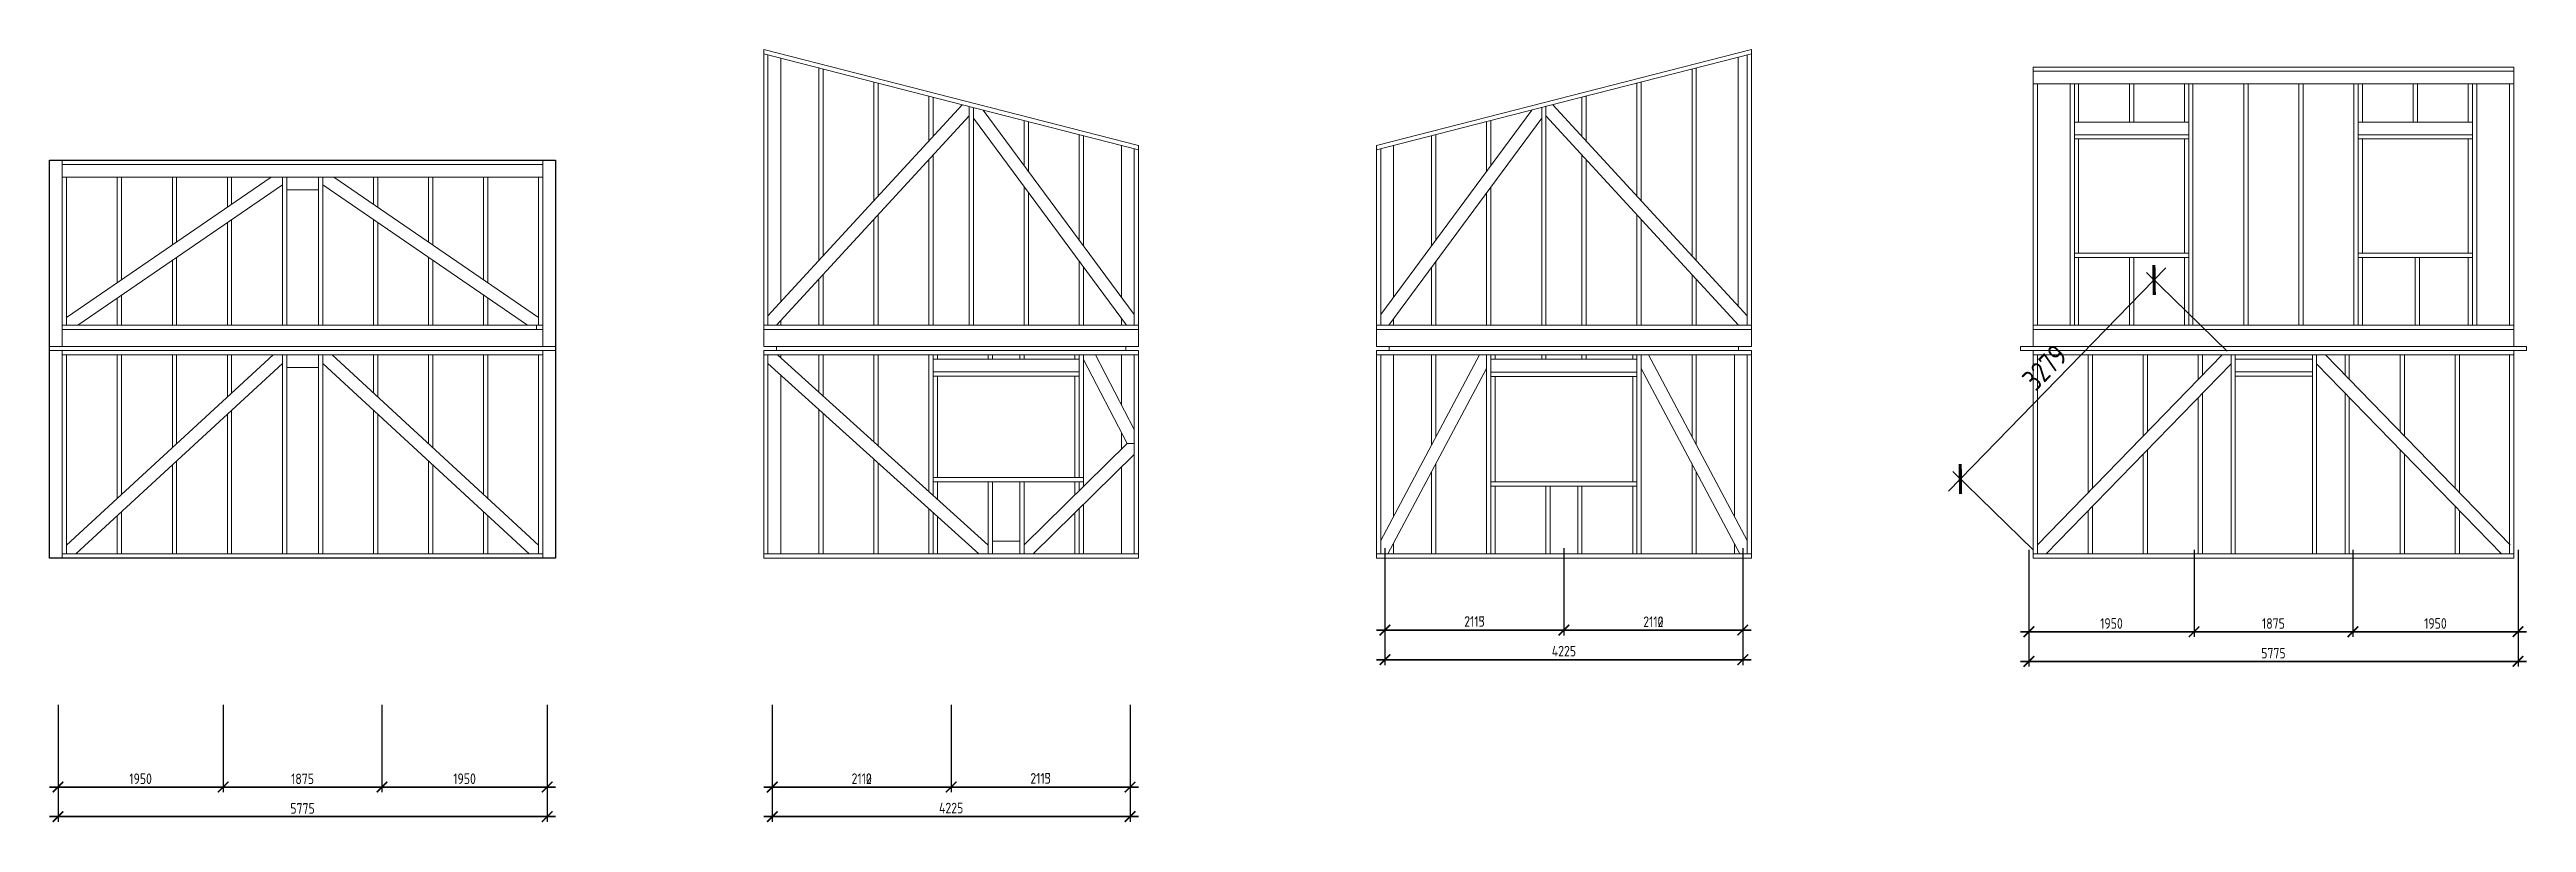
# Model space of a CAD drawing. Header units: millimetres. Extents: x 743280 to 1140305, y -337608 to -106611.
# Drawn here: x 1021955 to 1051200, y -238246 to -229117 of the extents above; entities that cross this region are included whole.
import ezdxf

# ---------------------------------------------------------------- set-up
doc = ezdxf.new("R2010")
doc.units = ezdxf.units.MM
doc.header["$PDMODE"] = 35
doc.layers.get('Defpoints').update_dxf_attribs({"color": 9})
for name, color, linetype, lineweight in [('ОСНОВНЫЕ', 7, 'Continuous', 30), ('РАЗМЕРЫ', 42, 'Continuous', 13), ('ТОНКИЕ', 250, 'Continuous', 13)]:
    doc.layers.add(name, color=color, linetype=linetype, lineweight=lineweight)
doc.styles.add('GOST 2.304', font='CS_Gost2304.shx')
doc.dimstyles.new('СПДС', dxfattribs={"dimtxt": 2.5, "dimasz": 2.5, "dimexe": 1.25, "dimexo": 0.625, "dimtad": 1, "dimdec": 0, "dimtxsty": 'GOST 2.304', "dimblk": 'ARCHTICK', "dimblk1": 'ARCHTICK', "dimblk2": 'ARCHTICK', "dimcen": 2.5, "dimdle": 2, "dimadec": 0, "dimazin": 2, "dimtfac": 0.75, "dimtdec": 4, "dimtmove": 1, "dimatfit": 3, "dimfxl": 1, "dimtolj": 1, "dimarcsym": 1})

msp = doc.modelspace()

# ---------------------------------------------------------------- blocks, each defined once
blk = doc.blocks.new('_ArchTick')
at = {"color": 0, "linetype": 'ByBlock', "const_width": 0.15}
blk.add_lwpolyline([(-0.5, -0.5), (0.5, 0.5)], dxfattribs=at)
blk = doc.blocks.new('*D206')
at = {"layer": 'Defpoints', "color": 0, "ltscale": 100, "transparency": 16777216}
for p in [(1046803, -231839), (1047711, -232723), (1045425, -235073)]:
    blk.add_point(p, dxfattribs=at)
at = {"layer": 'ТОНКИЕ', "color": 0, "lineweight": -2, "ltscale": 100, "transparency": 16777216}
for p, q in [((1044376, -234332), (1046942, -231696)), ((1047667, -232680), (1046713, -231752)), ((1045380, -235030), (1044426, -234102))]:
    blk.add_line(p, q, dxfattribs=at)
at = {"layer": 'ТОНКИЕ', "color": 0, "lineweight": -2, "ltscale": 100, "transparency": 16777216, "xscale": 250, "yscale": 250, "zscale": 250}
for p, rotation in [((1046803, -231839), 45.780462099354), ((1044516, -234189), 225.780462099354)]:
    blk.add_blockref('_ArchTick', p, dxfattribs=dict(at, rotation=rotation))
at = {"layer": 'ТОНКИЕ', "color": 0, "ltscale": 100, "transparency": 16777216, "insert": (1045513, -232871), "char_height": 250, "attachment_point": 5, "rotation": 45.7805, "style": 'GOST 2.304'}
blk.add_mtext('\\A1;3279', dxfattribs=at)
blk = doc.blocks.new('*D207')
at = {"layer": 'Defpoints', "color": 0, "transparency": 16777216}
for p in [(1022055, -236827), (1027830, -236827), (1027830, -238177)]:
    blk.add_point(p, dxfattribs=at)
at = {"layer": 'РАЗМЕРЫ', "color": 0, "lineweight": -2, "transparency": 16777216}
for p, q in [((1022055, -236858), (1022055, -238239)), ((1027830, -236858), (1027830, -238239)), ((1021955, -238177), (1027930, -238177))]:
    blk.add_line(p, q, dxfattribs=at)
at = {"layer": 'РАЗМЕРЫ', "color": 0, "lineweight": -2, "transparency": 16777216, "xscale": 125, "yscale": 125, "zscale": 125, "rotation": 180}
blk.add_blockref('_ArchTick', (1022055, -238177), dxfattribs=at)
at = {"layer": 'РАЗМЕРЫ', "color": 0, "lineweight": -2, "transparency": 16777216, "xscale": 125, "yscale": 125, "zscale": 125}
blk.add_blockref('_ArchTick', (1027830, -238177), dxfattribs=at)
at = {"layer": 'РАЗМЕРЫ', "color": 0, "transparency": 16777216, "insert": (1024942, -238080), "char_height": 125, "attachment_point": 5, "style": 'GOST 2.304'}
blk.add_mtext('\\A1;5775', dxfattribs=at)
blk = doc.blocks.new('*D208')
at = {"layer": 'Defpoints', "color": 0, "transparency": 16777216}
for p in [(1025880, -236827), (1027830, -236827), (1027830, -237827)]:
    blk.add_point(p, dxfattribs=at)
at = {"layer": 'РАЗМЕРЫ', "color": 0, "lineweight": -2, "transparency": 16777216}
for p, q in [((1025880, -236858), (1025880, -237889)), ((1027830, -236858), (1027830, -237889)), ((1025780, -237827), (1027930, -237827))]:
    blk.add_line(p, q, dxfattribs=at)
at = {"layer": 'РАЗМЕРЫ', "color": 0, "lineweight": -2, "transparency": 16777216, "xscale": 125, "yscale": 125, "zscale": 125, "rotation": 180}
blk.add_blockref('_ArchTick', (1025880, -237827), dxfattribs=at)
at = {"layer": 'РАЗМЕРЫ', "color": 0, "lineweight": -2, "transparency": 16777216, "xscale": 125, "yscale": 125, "zscale": 125}
blk.add_blockref('_ArchTick', (1027830, -237827), dxfattribs=at)
at = {"layer": 'РАЗМЕРЫ', "color": 0, "transparency": 16777216, "insert": (1026855, -237729), "char_height": 125, "attachment_point": 5, "style": 'GOST 2.304'}
blk.add_mtext('\\A1;1950', dxfattribs=at)
blk = doc.blocks.new('*D209')
at = {"layer": 'Defpoints', "color": 0, "transparency": 16777216}
for p in [(1024005, -236827), (1025880, -236827), (1025880, -237827)]:
    blk.add_point(p, dxfattribs=at)
at = {"layer": 'РАЗМЕРЫ', "color": 0, "lineweight": -2, "transparency": 16777216}
for p, q in [((1024005, -236858), (1024005, -237889)), ((1025880, -236858), (1025880, -237889)), ((1023905, -237827), (1025980, -237827))]:
    blk.add_line(p, q, dxfattribs=at)
at = {"layer": 'РАЗМЕРЫ', "color": 0, "lineweight": -2, "transparency": 16777216, "xscale": 125, "yscale": 125, "zscale": 125, "rotation": 180}
blk.add_blockref('_ArchTick', (1024005, -237827), dxfattribs=at)
at = {"layer": 'РАЗМЕРЫ', "color": 0, "lineweight": -2, "transparency": 16777216, "xscale": 125, "yscale": 125, "zscale": 125}
blk.add_blockref('_ArchTick', (1025880, -237827), dxfattribs=at)
at = {"layer": 'РАЗМЕРЫ', "color": 0, "transparency": 16777216, "insert": (1024942, -237730), "char_height": 125, "attachment_point": 5, "style": 'GOST 2.304'}
blk.add_mtext('\\A1;1875', dxfattribs=at)
blk = doc.blocks.new('*D210')
at = {"layer": 'Defpoints', "color": 0, "transparency": 16777216}
for p in [(1022055, -236827), (1024005, -236827), (1024005, -237827)]:
    blk.add_point(p, dxfattribs=at)
at = {"layer": 'РАЗМЕРЫ', "color": 0, "lineweight": -2, "transparency": 16777216}
for p, q in [((1022055, -236858), (1022055, -237889)), ((1024005, -236858), (1024005, -237889)), ((1021955, -237827), (1024105, -237827))]:
    blk.add_line(p, q, dxfattribs=at)
at = {"layer": 'РАЗМЕРЫ', "color": 0, "lineweight": -2, "transparency": 16777216, "xscale": 125, "yscale": 125, "zscale": 125, "rotation": 180}
blk.add_blockref('_ArchTick', (1022055, -237827), dxfattribs=at)
at = {"layer": 'РАЗМЕРЫ', "color": 0, "lineweight": -2, "transparency": 16777216, "xscale": 125, "yscale": 125, "zscale": 125}
blk.add_blockref('_ArchTick', (1024005, -237827), dxfattribs=at)
at = {"layer": 'РАЗМЕРЫ', "color": 0, "transparency": 16777216, "insert": (1023030, -237729), "char_height": 125, "attachment_point": 5, "style": 'GOST 2.304'}
blk.add_mtext('\\A1;1950', dxfattribs=at)
blk = doc.blocks.new('*D211')
at = {"layer": 'Defpoints', "color": 0, "transparency": 16777216}
for p in [(1022055, -236827), (1027830, -236827), (1022055, -238177)]:
    blk.add_point(p, dxfattribs=at)
at = {"layer": 'РАЗМЕРЫ', "color": 0, "lineweight": -2, "transparency": 16777216}
for p, q in [((1022055, -236858), (1022055, -238239)), ((1027830, -236858), (1027830, -238239)), ((1027930, -238177), (1021955, -238177))]:
    blk.add_line(p, q, dxfattribs=at)
at = {"layer": 'РАЗМЕРЫ', "color": 0, "lineweight": -2, "transparency": 16777216, "xscale": 125, "yscale": 125, "zscale": 125, "rotation": 180}
blk.add_blockref('_ArchTick', (1022055, -238177), dxfattribs=at)
at = {"layer": 'РАЗМЕРЫ', "color": 0, "lineweight": -2, "transparency": 16777216, "xscale": 125, "yscale": 125, "zscale": 125}
blk.add_blockref('_ArchTick', (1027830, -238177), dxfattribs=at)
at = {"layer": 'РАЗМЕРЫ', "color": 0, "transparency": 16777216, "insert": (1024942, -238080), "char_height": 125, "attachment_point": 5, "style": 'GOST 2.304'}
blk.add_mtext('\\A1;5775', dxfattribs=at)
blk = doc.blocks.new('*D212')
at = {"layer": 'Defpoints', "color": 0, "transparency": 16777216}
for p in [(1025880, -236827), (1027830, -236827), (1025880, -237827)]:
    blk.add_point(p, dxfattribs=at)
at = {"layer": 'РАЗМЕРЫ', "color": 0, "lineweight": -2, "transparency": 16777216}
for p, q in [((1025880, -236858), (1025880, -237889)), ((1027830, -236858), (1027830, -237889)), ((1027930, -237827), (1025780, -237827))]:
    blk.add_line(p, q, dxfattribs=at)
at = {"layer": 'РАЗМЕРЫ', "color": 0, "lineweight": -2, "transparency": 16777216, "xscale": 125, "yscale": 125, "zscale": 125, "rotation": 180}
blk.add_blockref('_ArchTick', (1025880, -237827), dxfattribs=at)
at = {"layer": 'РАЗМЕРЫ', "color": 0, "lineweight": -2, "transparency": 16777216, "xscale": 125, "yscale": 125, "zscale": 125}
blk.add_blockref('_ArchTick', (1027830, -237827), dxfattribs=at)
at = {"layer": 'РАЗМЕРЫ', "color": 0, "transparency": 16777216, "insert": (1026855, -237729), "char_height": 125, "attachment_point": 5, "style": 'GOST 2.304'}
blk.add_mtext('\\A1;1950', dxfattribs=at)
blk = doc.blocks.new('*D213')
at = {"layer": 'Defpoints', "color": 0, "transparency": 16777216}
for p in [(1024005, -236827), (1025880, -236827), (1024005, -237827)]:
    blk.add_point(p, dxfattribs=at)
at = {"layer": 'РАЗМЕРЫ', "color": 0, "lineweight": -2, "transparency": 16777216}
for p, q in [((1024005, -236858), (1024005, -237889)), ((1025880, -236858), (1025880, -237889)), ((1025980, -237827), (1023905, -237827))]:
    blk.add_line(p, q, dxfattribs=at)
at = {"layer": 'РАЗМЕРЫ', "color": 0, "lineweight": -2, "transparency": 16777216, "xscale": 125, "yscale": 125, "zscale": 125, "rotation": 180}
blk.add_blockref('_ArchTick', (1024005, -237827), dxfattribs=at)
at = {"layer": 'РАЗМЕРЫ', "color": 0, "lineweight": -2, "transparency": 16777216, "xscale": 125, "yscale": 125, "zscale": 125}
blk.add_blockref('_ArchTick', (1025880, -237827), dxfattribs=at)
at = {"layer": 'РАЗМЕРЫ', "color": 0, "transparency": 16777216, "insert": (1024942, -237730), "char_height": 125, "attachment_point": 5, "style": 'GOST 2.304'}
blk.add_mtext('\\A1;1875', dxfattribs=at)
blk = doc.blocks.new('*D214')
at = {"layer": 'Defpoints', "color": 0, "transparency": 16777216}
for p in [(1022055, -236827), (1024005, -236827), (1022055, -237827)]:
    blk.add_point(p, dxfattribs=at)
at = {"layer": 'РАЗМЕРЫ', "color": 0, "lineweight": -2, "transparency": 16777216}
for p, q in [((1022055, -236858), (1022055, -237889)), ((1024005, -236858), (1024005, -237889)), ((1024105, -237827), (1021955, -237827))]:
    blk.add_line(p, q, dxfattribs=at)
at = {"layer": 'РАЗМЕРЫ', "color": 0, "lineweight": -2, "transparency": 16777216, "xscale": 125, "yscale": 125, "zscale": 125, "rotation": 180}
blk.add_blockref('_ArchTick', (1022055, -237827), dxfattribs=at)
at = {"layer": 'РАЗМЕРЫ', "color": 0, "lineweight": -2, "transparency": 16777216, "xscale": 125, "yscale": 125, "zscale": 125}
blk.add_blockref('_ArchTick', (1024005, -237827), dxfattribs=at)
at = {"layer": 'РАЗМЕРЫ', "color": 0, "transparency": 16777216, "insert": (1023030, -237729), "char_height": 125, "attachment_point": 5, "style": 'GOST 2.304'}
blk.add_mtext('\\A1;1950', dxfattribs=at)
blk = doc.blocks.new('*D227')
at = {"layer": 'Defpoints', "color": 0, "transparency": 16777216}
for p in [(1045325, -234993), (1051100, -234993), (1045325, -236343)]:
    blk.add_point(p, dxfattribs=at)
at = {"layer": 'РАЗМЕРЫ', "color": 0, "lineweight": -2, "transparency": 16777216}
for p, q in [((1045325, -235024), (1045325, -236405)), ((1051100, -235024), (1051100, -236405)), ((1051200, -236343), (1045225, -236343))]:
    blk.add_line(p, q, dxfattribs=at)
at = {"layer": 'РАЗМЕРЫ', "color": 0, "lineweight": -2, "transparency": 16777216, "xscale": 125, "yscale": 125, "zscale": 125, "rotation": 180}
blk.add_blockref('_ArchTick', (1045325, -236343), dxfattribs=at)
at = {"layer": 'РАЗМЕРЫ', "color": 0, "lineweight": -2, "transparency": 16777216, "xscale": 125, "yscale": 125, "zscale": 125}
blk.add_blockref('_ArchTick', (1051100, -236343), dxfattribs=at)
at = {"layer": 'РАЗМЕРЫ', "color": 0, "transparency": 16777216, "insert": (1048212, -236246), "char_height": 125, "attachment_point": 5, "style": 'GOST 2.304'}
blk.add_mtext('\\A1;5775', dxfattribs=at)
blk = doc.blocks.new('*D228')
at = {"layer": 'Defpoints', "color": 0, "transparency": 16777216}
for p in [(1045325, -234993), (1047275, -234993), (1045325, -235993)]:
    blk.add_point(p, dxfattribs=at)
at = {"layer": 'РАЗМЕРЫ', "color": 0, "lineweight": -2, "transparency": 16777216}
for p, q in [((1045325, -235024), (1045325, -236055)), ((1047275, -235024), (1047275, -236055)), ((1047375, -235993), (1045225, -235993))]:
    blk.add_line(p, q, dxfattribs=at)
at = {"layer": 'РАЗМЕРЫ', "color": 0, "lineweight": -2, "transparency": 16777216, "xscale": 125, "yscale": 125, "zscale": 125, "rotation": 180}
blk.add_blockref('_ArchTick', (1045325, -235993), dxfattribs=at)
at = {"layer": 'РАЗМЕРЫ', "color": 0, "lineweight": -2, "transparency": 16777216, "xscale": 125, "yscale": 125, "zscale": 125}
blk.add_blockref('_ArchTick', (1047275, -235993), dxfattribs=at)
at = {"layer": 'РАЗМЕРЫ', "color": 0, "transparency": 16777216, "insert": (1046300, -235895), "char_height": 125, "attachment_point": 5, "style": 'GOST 2.304'}
blk.add_mtext('\\A1;1950', dxfattribs=at)
blk = doc.blocks.new('*D229')
at = {"layer": 'Defpoints', "color": 0, "transparency": 16777216}
for p in [(1047275, -234993), (1049150, -234993), (1047275, -235993)]:
    blk.add_point(p, dxfattribs=at)
at = {"layer": 'РАЗМЕРЫ', "color": 0, "lineweight": -2, "transparency": 16777216}
for p, q in [((1047275, -235024), (1047275, -236055)), ((1049150, -235024), (1049150, -236055)), ((1049250, -235993), (1047175, -235993))]:
    blk.add_line(p, q, dxfattribs=at)
at = {"layer": 'РАЗМЕРЫ', "color": 0, "lineweight": -2, "transparency": 16777216, "xscale": 125, "yscale": 125, "zscale": 125, "rotation": 180}
blk.add_blockref('_ArchTick', (1047275, -235993), dxfattribs=at)
at = {"layer": 'РАЗМЕРЫ', "color": 0, "lineweight": -2, "transparency": 16777216, "xscale": 125, "yscale": 125, "zscale": 125}
blk.add_blockref('_ArchTick', (1049150, -235993), dxfattribs=at)
at = {"layer": 'РАЗМЕРЫ', "color": 0, "transparency": 16777216, "insert": (1048212, -235896), "char_height": 125, "attachment_point": 5, "style": 'GOST 2.304'}
blk.add_mtext('\\A1;1875', dxfattribs=at)
blk = doc.blocks.new('*D230')
at = {"layer": 'Defpoints', "color": 0, "transparency": 16777216}
for p in [(1049150, -234993), (1051100, -234993), (1049150, -235993)]:
    blk.add_point(p, dxfattribs=at)
at = {"layer": 'РАЗМЕРЫ', "color": 0, "lineweight": -2, "transparency": 16777216}
for p, q in [((1049150, -235024), (1049150, -236055)), ((1051100, -235024), (1051100, -236055)), ((1051200, -235993), (1049050, -235993))]:
    blk.add_line(p, q, dxfattribs=at)
at = {"layer": 'РАЗМЕРЫ', "color": 0, "lineweight": -2, "transparency": 16777216, "xscale": 125, "yscale": 125, "zscale": 125, "rotation": 180}
blk.add_blockref('_ArchTick', (1049150, -235993), dxfattribs=at)
at = {"layer": 'РАЗМЕРЫ', "color": 0, "lineweight": -2, "transparency": 16777216, "xscale": 125, "yscale": 125, "zscale": 125}
blk.add_blockref('_ArchTick', (1051100, -235993), dxfattribs=at)
at = {"layer": 'РАЗМЕРЫ', "color": 0, "transparency": 16777216, "insert": (1050125, -235895), "char_height": 125, "attachment_point": 5, "style": 'GOST 2.304'}
blk.add_mtext('\\A1;1950', dxfattribs=at)
blk = doc.blocks.new('*D231')
at = {"layer": 'Defpoints', "color": 0, "transparency": 16777216}
for p in [(1045325, -234993), (1051100, -234993), (1051100, -236343)]:
    blk.add_point(p, dxfattribs=at)
at = {"layer": 'РАЗМЕРЫ', "color": 0, "lineweight": -2, "transparency": 16777216}
for p, q in [((1045325, -235024), (1045325, -236405)), ((1051100, -235024), (1051100, -236405)), ((1045225, -236343), (1051200, -236343))]:
    blk.add_line(p, q, dxfattribs=at)
at = {"layer": 'РАЗМЕРЫ', "color": 0, "lineweight": -2, "transparency": 16777216, "xscale": 125, "yscale": 125, "zscale": 125, "rotation": 180}
blk.add_blockref('_ArchTick', (1045325, -236343), dxfattribs=at)
at = {"layer": 'РАЗМЕРЫ', "color": 0, "lineweight": -2, "transparency": 16777216, "xscale": 125, "yscale": 125, "zscale": 125}
blk.add_blockref('_ArchTick', (1051100, -236343), dxfattribs=at)
at = {"layer": 'РАЗМЕРЫ', "color": 0, "transparency": 16777216, "insert": (1048212, -236246), "char_height": 125, "attachment_point": 5, "style": 'GOST 2.304'}
blk.add_mtext('\\A1;5775', dxfattribs=at)
blk = doc.blocks.new('*D232')
at = {"layer": 'Defpoints', "color": 0, "transparency": 16777216}
for p in [(1045325, -234993), (1047275, -234993), (1047275, -235993)]:
    blk.add_point(p, dxfattribs=at)
at = {"layer": 'РАЗМЕРЫ', "color": 0, "lineweight": -2, "transparency": 16777216}
for p, q in [((1045325, -235024), (1045325, -236055)), ((1047275, -235024), (1047275, -236055)), ((1045225, -235993), (1047375, -235993))]:
    blk.add_line(p, q, dxfattribs=at)
at = {"layer": 'РАЗМЕРЫ', "color": 0, "lineweight": -2, "transparency": 16777216, "xscale": 125, "yscale": 125, "zscale": 125, "rotation": 180}
blk.add_blockref('_ArchTick', (1045325, -235993), dxfattribs=at)
at = {"layer": 'РАЗМЕРЫ', "color": 0, "lineweight": -2, "transparency": 16777216, "xscale": 125, "yscale": 125, "zscale": 125}
blk.add_blockref('_ArchTick', (1047275, -235993), dxfattribs=at)
at = {"layer": 'РАЗМЕРЫ', "color": 0, "transparency": 16777216, "insert": (1046300, -235895), "char_height": 125, "attachment_point": 5, "style": 'GOST 2.304'}
blk.add_mtext('\\A1;1950', dxfattribs=at)
blk = doc.blocks.new('*D233')
at = {"layer": 'Defpoints', "color": 0, "transparency": 16777216}
for p in [(1047275, -234993), (1049150, -234993), (1049150, -235993)]:
    blk.add_point(p, dxfattribs=at)
at = {"layer": 'РАЗМЕРЫ', "color": 0, "lineweight": -2, "transparency": 16777216}
for p, q in [((1047275, -235024), (1047275, -236055)), ((1049150, -235024), (1049150, -236055)), ((1047175, -235993), (1049250, -235993))]:
    blk.add_line(p, q, dxfattribs=at)
at = {"layer": 'РАЗМЕРЫ', "color": 0, "lineweight": -2, "transparency": 16777216, "xscale": 125, "yscale": 125, "zscale": 125, "rotation": 180}
blk.add_blockref('_ArchTick', (1047275, -235993), dxfattribs=at)
at = {"layer": 'РАЗМЕРЫ', "color": 0, "lineweight": -2, "transparency": 16777216, "xscale": 125, "yscale": 125, "zscale": 125}
blk.add_blockref('_ArchTick', (1049150, -235993), dxfattribs=at)
at = {"layer": 'РАЗМЕРЫ', "color": 0, "transparency": 16777216, "insert": (1048212, -235896), "char_height": 125, "attachment_point": 5, "style": 'GOST 2.304'}
blk.add_mtext('\\A1;1875', dxfattribs=at)
blk = doc.blocks.new('*D234')
at = {"layer": 'Defpoints', "color": 0, "transparency": 16777216}
for p in [(1049150, -234993), (1051100, -234993), (1051100, -235993)]:
    blk.add_point(p, dxfattribs=at)
at = {"layer": 'РАЗМЕРЫ', "color": 0, "lineweight": -2, "transparency": 16777216}
for p, q in [((1049150, -235024), (1049150, -236055)), ((1051100, -235024), (1051100, -236055)), ((1049050, -235993), (1051200, -235993))]:
    blk.add_line(p, q, dxfattribs=at)
at = {"layer": 'РАЗМЕРЫ', "color": 0, "lineweight": -2, "transparency": 16777216, "xscale": 125, "yscale": 125, "zscale": 125, "rotation": 180}
blk.add_blockref('_ArchTick', (1049150, -235993), dxfattribs=at)
at = {"layer": 'РАЗМЕРЫ', "color": 0, "lineweight": -2, "transparency": 16777216, "xscale": 125, "yscale": 125, "zscale": 125}
blk.add_blockref('_ArchTick', (1051100, -235993), dxfattribs=at)
at = {"layer": 'РАЗМЕРЫ', "color": 0, "transparency": 16777216, "insert": (1050125, -235895), "char_height": 125, "attachment_point": 5, "style": 'GOST 2.304'}
blk.add_mtext('\\A1;1950', dxfattribs=at)
blk = doc.blocks.new('*D215')
at = {"layer": 'Defpoints', "color": 0, "transparency": 16777216}
for p in [(1037722, -234973), (1041947, -234973), (1037722, -236323)]:
    blk.add_point(p, dxfattribs=at)
at = {"layer": 'РАЗМЕРЫ', "color": 0, "lineweight": -2, "transparency": 16777216}
for p, q in [((1037722, -235005), (1037722, -236386)), ((1041947, -235005), (1041947, -236386)), ((1042047, -236323), (1037622, -236323))]:
    blk.add_line(p, q, dxfattribs=at)
at = {"layer": 'РАЗМЕРЫ', "color": 0, "lineweight": -2, "transparency": 16777216, "xscale": 125, "yscale": 125, "zscale": 125, "rotation": 180}
blk.add_blockref('_ArchTick', (1037722, -236323), dxfattribs=at)
at = {"layer": 'РАЗМЕРЫ', "color": 0, "lineweight": -2, "transparency": 16777216, "xscale": 125, "yscale": 125, "zscale": 125}
blk.add_blockref('_ArchTick', (1041947, -236323), dxfattribs=at)
at = {"layer": 'РАЗМЕРЫ', "color": 0, "transparency": 16777216, "insert": (1039835, -236222), "char_height": 125, "attachment_point": 5, "style": 'GOST 2.304'}
blk.add_mtext('\\A1;4225', dxfattribs=at)
blk = doc.blocks.new('*D216')
at = {"layer": 'Defpoints', "color": 0, "transparency": 16777216}
for p in [(1037722, -234973), (1039835, -234973), (1037722, -235973)]:
    blk.add_point(p, dxfattribs=at)
at = {"layer": 'РАЗМЕРЫ', "color": 0, "lineweight": -2, "transparency": 16777216}
for p, q in [((1037722, -235005), (1037722, -236036)), ((1039835, -235005), (1039835, -236036)), ((1039935, -235973), (1037622, -235973))]:
    blk.add_line(p, q, dxfattribs=at)
at = {"layer": 'РАЗМЕРЫ', "color": 0, "lineweight": -2, "transparency": 16777216, "xscale": 125, "yscale": 125, "zscale": 125, "rotation": 180}
blk.add_blockref('_ArchTick', (1037722, -235973), dxfattribs=at)
at = {"layer": 'РАЗМЕРЫ', "color": 0, "lineweight": -2, "transparency": 16777216, "xscale": 125, "yscale": 125, "zscale": 125}
blk.add_blockref('_ArchTick', (1039835, -235973), dxfattribs=at)
at = {"layer": 'РАЗМЕРЫ', "color": 0, "transparency": 16777216, "insert": (1038779, -235872), "char_height": 125, "attachment_point": 5, "style": 'GOST 2.304'}
blk.add_mtext('\\A1;2115', dxfattribs=at)
blk = doc.blocks.new('*D217')
at = {"layer": 'Defpoints', "color": 0, "transparency": 16777216}
for p in [(1039835, -234973), (1041947, -234973), (1039835, -235973)]:
    blk.add_point(p, dxfattribs=at)
at = {"layer": 'РАЗМЕРЫ', "color": 0, "lineweight": -2, "transparency": 16777216}
for p, q in [((1039835, -235005), (1039835, -236036)), ((1041947, -235005), (1041947, -236036)), ((1042047, -235973), (1039735, -235973))]:
    blk.add_line(p, q, dxfattribs=at)
at = {"layer": 'РАЗМЕРЫ', "color": 0, "lineweight": -2, "transparency": 16777216, "xscale": 125, "yscale": 125, "zscale": 125, "rotation": 180}
blk.add_blockref('_ArchTick', (1039835, -235973), dxfattribs=at)
at = {"layer": 'РАЗМЕРЫ', "color": 0, "lineweight": -2, "transparency": 16777216, "xscale": 125, "yscale": 125, "zscale": 125}
blk.add_blockref('_ArchTick', (1041947, -235973), dxfattribs=at)
at = {"layer": 'РАЗМЕРЫ', "color": 0, "transparency": 16777216, "insert": (1040891, -235875), "char_height": 125, "attachment_point": 5, "style": 'GOST 2.304'}
blk.add_mtext('\\A1;2110', dxfattribs=at)
blk = doc.blocks.new('*D218')
at = {"layer": 'Defpoints', "color": 0, "transparency": 16777216}
for p in [(1037722, -234973), (1041947, -234973), (1041947, -236323)]:
    blk.add_point(p, dxfattribs=at)
at = {"layer": 'РАЗМЕРЫ', "color": 0, "lineweight": -2, "transparency": 16777216}
for p, q in [((1037722, -235005), (1037722, -236386)), ((1041947, -235005), (1041947, -236386)), ((1037622, -236323), (1042047, -236323))]:
    blk.add_line(p, q, dxfattribs=at)
at = {"layer": 'РАЗМЕРЫ', "color": 0, "lineweight": -2, "transparency": 16777216, "xscale": 125, "yscale": 125, "zscale": 125, "rotation": 180}
blk.add_blockref('_ArchTick', (1037722, -236323), dxfattribs=at)
at = {"layer": 'РАЗМЕРЫ', "color": 0, "lineweight": -2, "transparency": 16777216, "xscale": 125, "yscale": 125, "zscale": 125}
blk.add_blockref('_ArchTick', (1041947, -236323), dxfattribs=at)
at = {"layer": 'РАЗМЕРЫ', "color": 0, "transparency": 16777216, "insert": (1039835, -236222), "char_height": 125, "attachment_point": 5, "style": 'GOST 2.304'}
blk.add_mtext('\\A1;4225', dxfattribs=at)
blk = doc.blocks.new('*D219')
at = {"layer": 'Defpoints', "color": 0, "transparency": 16777216}
for p in [(1037722, -234973), (1039835, -234973), (1039835, -235973)]:
    blk.add_point(p, dxfattribs=at)
at = {"layer": 'РАЗМЕРЫ', "color": 0, "lineweight": -2, "transparency": 16777216}
for p, q in [((1037722, -235005), (1037722, -236036)), ((1039835, -235005), (1039835, -236036)), ((1037622, -235973), (1039935, -235973))]:
    blk.add_line(p, q, dxfattribs=at)
at = {"layer": 'РАЗМЕРЫ', "color": 0, "lineweight": -2, "transparency": 16777216, "xscale": 125, "yscale": 125, "zscale": 125, "rotation": 180}
blk.add_blockref('_ArchTick', (1037722, -235973), dxfattribs=at)
at = {"layer": 'РАЗМЕРЫ', "color": 0, "lineweight": -2, "transparency": 16777216, "xscale": 125, "yscale": 125, "zscale": 125}
blk.add_blockref('_ArchTick', (1039835, -235973), dxfattribs=at)
at = {"layer": 'РАЗМЕРЫ', "color": 0, "transparency": 16777216, "insert": (1038779, -235872), "char_height": 125, "attachment_point": 5, "style": 'GOST 2.304'}
blk.add_mtext('\\A1;2113', dxfattribs=at)
blk = doc.blocks.new('*D220')
at = {"layer": 'Defpoints', "color": 0, "transparency": 16777216}
for p in [(1039835, -234973), (1041947, -234973), (1041947, -235973)]:
    blk.add_point(p, dxfattribs=at)
at = {"layer": 'РАЗМЕРЫ', "color": 0, "lineweight": -2, "transparency": 16777216}
for p, q in [((1039835, -235005), (1039835, -236036)), ((1041947, -235005), (1041947, -236036)), ((1039735, -235973), (1042047, -235973))]:
    blk.add_line(p, q, dxfattribs=at)
at = {"layer": 'РАЗМЕРЫ', "color": 0, "lineweight": -2, "transparency": 16777216, "xscale": 125, "yscale": 125, "zscale": 125, "rotation": 180}
blk.add_blockref('_ArchTick', (1039835, -235973), dxfattribs=at)
at = {"layer": 'РАЗМЕРЫ', "color": 0, "lineweight": -2, "transparency": 16777216, "xscale": 125, "yscale": 125, "zscale": 125}
blk.add_blockref('_ArchTick', (1041947, -235973), dxfattribs=at)
at = {"layer": 'РАЗМЕРЫ', "color": 0, "transparency": 16777216, "insert": (1040891, -235875), "char_height": 125, "attachment_point": 5, "style": 'GOST 2.304'}
blk.add_mtext('\\A1;2112', dxfattribs=at)
blk = doc.blocks.new('*D221')
at = {"layer": 'Defpoints', "color": 0, "transparency": 16777216}
for p in [(1030488, -236827), (1034713, -236827), (1034713, -238177)]:
    blk.add_point(p, dxfattribs=at)
at = {"layer": 'РАЗМЕРЫ', "color": 0, "lineweight": -2, "transparency": 16777216}
for p, q in [((1030488, -236858), (1030488, -238239)), ((1034713, -236858), (1034713, -238239)), ((1030388, -238177), (1034813, -238177))]:
    blk.add_line(p, q, dxfattribs=at)
at = {"layer": 'РАЗМЕРЫ', "color": 0, "lineweight": -2, "transparency": 16777216, "xscale": 125, "yscale": 125, "zscale": 125, "rotation": 180}
blk.add_blockref('_ArchTick', (1030488, -238177), dxfattribs=at)
at = {"layer": 'РАЗМЕРЫ', "color": 0, "lineweight": -2, "transparency": 16777216, "xscale": 125, "yscale": 125, "zscale": 125}
blk.add_blockref('_ArchTick', (1034713, -238177), dxfattribs=at)
at = {"layer": 'РАЗМЕРЫ', "color": 0, "transparency": 16777216, "insert": (1032600, -238075), "char_height": 125, "attachment_point": 5, "style": 'GOST 2.304'}
blk.add_mtext('\\A1;4225', dxfattribs=at)
blk = doc.blocks.new('*D222')
at = {"layer": 'Defpoints', "color": 0, "transparency": 16777216}
for p in [(1032600, -236827), (1034713, -236827), (1034713, -237827)]:
    blk.add_point(p, dxfattribs=at)
at = {"layer": 'РАЗМЕРЫ', "color": 0, "lineweight": -2, "transparency": 16777216}
for p, q in [((1032600, -236858), (1032600, -237889)), ((1034713, -236858), (1034713, -237889)), ((1032500, -237827), (1034813, -237827))]:
    blk.add_line(p, q, dxfattribs=at)
at = {"layer": 'РАЗМЕРЫ', "color": 0, "lineweight": -2, "transparency": 16777216, "xscale": 125, "yscale": 125, "zscale": 125, "rotation": 180}
blk.add_blockref('_ArchTick', (1032600, -237827), dxfattribs=at)
at = {"layer": 'РАЗМЕРЫ', "color": 0, "lineweight": -2, "transparency": 16777216, "xscale": 125, "yscale": 125, "zscale": 125}
blk.add_blockref('_ArchTick', (1034713, -237827), dxfattribs=at)
at = {"layer": 'РАЗМЕРЫ', "color": 0, "transparency": 16777216, "insert": (1033656, -237725), "char_height": 125, "attachment_point": 5, "style": 'GOST 2.304'}
blk.add_mtext('\\A1;2115', dxfattribs=at)
blk = doc.blocks.new('*D223')
at = {"layer": 'Defpoints', "color": 0, "transparency": 16777216}
for p in [(1030488, -236827), (1032600, -236827), (1032600, -237827)]:
    blk.add_point(p, dxfattribs=at)
at = {"layer": 'РАЗМЕРЫ', "color": 0, "lineweight": -2, "transparency": 16777216}
for p, q in [((1030488, -236858), (1030488, -237889)), ((1032600, -236858), (1032600, -237889)), ((1030388, -237827), (1032700, -237827))]:
    blk.add_line(p, q, dxfattribs=at)
at = {"layer": 'РАЗМЕРЫ', "color": 0, "lineweight": -2, "transparency": 16777216, "xscale": 125, "yscale": 125, "zscale": 125, "rotation": 180}
blk.add_blockref('_ArchTick', (1030488, -237827), dxfattribs=at)
at = {"layer": 'РАЗМЕРЫ', "color": 0, "lineweight": -2, "transparency": 16777216, "xscale": 125, "yscale": 125, "zscale": 125}
blk.add_blockref('_ArchTick', (1032600, -237827), dxfattribs=at)
at = {"layer": 'РАЗМЕРЫ', "color": 0, "transparency": 16777216, "insert": (1031544, -237728), "char_height": 125, "attachment_point": 5, "style": 'GOST 2.304'}
blk.add_mtext('\\A1;2110', dxfattribs=at)
blk = doc.blocks.new('*D224')
at = {"layer": 'Defpoints', "color": 0, "transparency": 16777216}
for p in [(1030488, -236827), (1034713, -236827), (1030488, -238177)]:
    blk.add_point(p, dxfattribs=at)
at = {"layer": 'РАЗМЕРЫ', "color": 0, "lineweight": -2, "transparency": 16777216}
for p, q in [((1030488, -236858), (1030488, -238239)), ((1034713, -236858), (1034713, -238239)), ((1034813, -238177), (1030388, -238177))]:
    blk.add_line(p, q, dxfattribs=at)
at = {"layer": 'РАЗМЕРЫ', "color": 0, "lineweight": -2, "transparency": 16777216, "xscale": 125, "yscale": 125, "zscale": 125, "rotation": 180}
blk.add_blockref('_ArchTick', (1030488, -238177), dxfattribs=at)
at = {"layer": 'РАЗМЕРЫ', "color": 0, "lineweight": -2, "transparency": 16777216, "xscale": 125, "yscale": 125, "zscale": 125}
blk.add_blockref('_ArchTick', (1034713, -238177), dxfattribs=at)
at = {"layer": 'РАЗМЕРЫ', "color": 0, "transparency": 16777216, "insert": (1032600, -238075), "char_height": 125, "attachment_point": 5, "style": 'GOST 2.304'}
blk.add_mtext('\\A1;4225', dxfattribs=at)
blk = doc.blocks.new('*D225')
at = {"layer": 'Defpoints', "color": 0, "transparency": 16777216}
for p in [(1032600, -236827), (1034713, -236827), (1032600, -237827)]:
    blk.add_point(p, dxfattribs=at)
at = {"layer": 'РАЗМЕРЫ', "color": 0, "lineweight": -2, "transparency": 16777216}
for p, q in [((1032600, -236858), (1032600, -237889)), ((1034713, -236858), (1034713, -237889)), ((1034813, -237827), (1032500, -237827))]:
    blk.add_line(p, q, dxfattribs=at)
at = {"layer": 'РАЗМЕРЫ', "color": 0, "lineweight": -2, "transparency": 16777216, "xscale": 125, "yscale": 125, "zscale": 125, "rotation": 180}
blk.add_blockref('_ArchTick', (1032600, -237827), dxfattribs=at)
at = {"layer": 'РАЗМЕРЫ', "color": 0, "lineweight": -2, "transparency": 16777216, "xscale": 125, "yscale": 125, "zscale": 125}
blk.add_blockref('_ArchTick', (1034713, -237827), dxfattribs=at)
at = {"layer": 'РАЗМЕРЫ', "color": 0, "transparency": 16777216, "insert": (1033656, -237725), "char_height": 125, "attachment_point": 5, "style": 'GOST 2.304'}
blk.add_mtext('\\A1;2113', dxfattribs=at)
blk = doc.blocks.new('*D226')
at = {"layer": 'Defpoints', "color": 0, "transparency": 16777216}
for p in [(1030488, -236827), (1032600, -236827), (1030488, -237827)]:
    blk.add_point(p, dxfattribs=at)
at = {"layer": 'РАЗМЕРЫ', "color": 0, "lineweight": -2, "transparency": 16777216}
for p, q in [((1030488, -236858), (1030488, -237889)), ((1032600, -236858), (1032600, -237889)), ((1032700, -237827), (1030388, -237827))]:
    blk.add_line(p, q, dxfattribs=at)
at = {"layer": 'РАЗМЕРЫ', "color": 0, "lineweight": -2, "transparency": 16777216, "xscale": 125, "yscale": 125, "zscale": 125, "rotation": 180}
blk.add_blockref('_ArchTick', (1030488, -237827), dxfattribs=at)
at = {"layer": 'РАЗМЕРЫ', "color": 0, "lineweight": -2, "transparency": 16777216, "xscale": 125, "yscale": 125, "zscale": 125}
blk.add_blockref('_ArchTick', (1032600, -237827), dxfattribs=at)
at = {"layer": 'РАЗМЕРЫ', "color": 0, "transparency": 16777216, "insert": (1031544, -237728), "char_height": 125, "attachment_point": 5, "style": 'GOST 2.304'}
blk.add_mtext('\\A1;2112', dxfattribs=at)

# ---------------------------------------------------------------- dimensions: what is measured, and where the dimension line sits
at = {"layer": 'РАЗМЕРЫ'}
for base, p1, p2, override, picture, middle in [((1037722.4, -236323.3), (1041947.4, -234973.3), (1037722.4, -234973.3), {"dimscale": 50, "dimlfac": 1, "dimtxsty": 'GOST 2.304', "dimblk1": 'ArchTick', "dimblk2": 'ArchTick', "dimsah": 1, "dimtolj": 1}, '*D215', (1039834.9, -236222.1)), ((1037722.4, -235973.3), (1039835.4, -234973.3), (1037722.4, -234973.3), {"dimscale": 50, "dimlfac": 1, "dimrnd": 5, "dimtxsty": 'GOST 2.304', "dimblk1": 'ArchTick', "dimblk2": 'ArchTick', "dimsah": 1, "dimtolj": 1}, '*D216', (1038778.9, -235872.1)), ((1041947.4, -236323.3), (1037722.4, -234973.3), (1041947.4, -234973.3), {"dimscale": 50}, '*D218', (1039834.9, -236222.1)), ((1039835.4, -235973.3), (1037722.4, -234973.3), (1039835.4, -234973.3), {"dimscale": 50}, '*D219', (1038778.9, -235872.1)), ((1039835.4, -235973.3), (1041947.4, -234973.3), (1039835.4, -234973.3), {"dimscale": 50, "dimlfac": 1, "dimrnd": 5, "dimtxsty": 'GOST 2.304', "dimblk1": 'ArchTick', "dimblk2": 'ArchTick', "dimsah": 1, "dimtolj": 1}, '*D217', (1040891.4, -235874.7)), ((1041947.4, -235973.3), (1039835.4, -234973.3), (1041947.4, -234973.3), {"dimscale": 50}, '*D220', (1040891.4, -235874.7)), ((1027830, -238176.6), (1022055, -236826.6), (1027830, -236826.6), {"dimscale": 50, "dimlfac": 1, "dimtxsty": 'GOST 2.304', "dimblk1": 'ArchTick', "dimblk2": 'ArchTick', "dimsah": 1, "dimtolj": 1}, '*D207', (1024942.5, -238080.2)), ((1024005, -237826.6), (1022055, -236826.6), (1024005, -236826.6), {"dimscale": 50, "dimlfac": 1, "dimtxsty": 'GOST 2.304', "dimblk1": 'ArchTick', "dimblk2": 'ArchTick', "dimsah": 1, "dimtolj": 1}, '*D210', (1023030, -237729.2)), ((1022055, -238176.6), (1027830, -236826.6), (1022055, -236826.6), {"dimscale": 50}, '*D211', (1024942.5, -238080.2)), ((1022055, -237826.6), (1024005, -236826.6), (1022055, -236826.6), {"dimscale": 50}, '*D214', (1023030, -237729.2)), ((1025880, -237826.6), (1024005, -236826.6), (1025880, -236826.6), {"dimscale": 50, "dimlfac": 1, "dimtxsty": 'GOST 2.304', "dimblk1": 'ArchTick', "dimblk2": 'ArchTick', "dimsah": 1, "dimtolj": 1}, '*D209', (1024942.5, -237730.2)), ((1024005, -237826.6), (1025880, -236826.6), (1024005, -236826.6), {"dimscale": 50}, '*D213', (1024942.5, -237730.2)), ((1027830, -237826.6), (1025880, -236826.6), (1027830, -236826.6), {"dimscale": 50, "dimlfac": 1, "dimtxsty": 'GOST 2.304', "dimblk1": 'ArchTick', "dimblk2": 'ArchTick', "dimsah": 1, "dimtolj": 1}, '*D208', (1026855, -237729.2)), ((1025880, -237826.6), (1027830, -236826.6), (1025880, -236826.6), {"dimscale": 50}, '*D212', (1026855, -237729.2))]:
    dim = msp.add_linear_dim(base=base, p1=p1, p2=p2, dimstyle='СПДС', override=override, dxfattribs=at)
    dim.commit()
    dim.dimension.update_dxf_attribs({"geometry": picture, "text_midpoint": middle})
for base, p1, p2, override, picture, middle in [((1045324.7, -236342.8), (1051099.7, -234992.8), (1045324.7, -234992.8), {"dimscale": 50, "dimlfac": 1, "dimtxsty": 'GOST 2.304', "dimblk1": 'ArchTick', "dimblk2": 'ArchTick', "dimsah": 1, "dimtolj": 1}, '*D227', (1048212.2, -236246.4)), ((1045324.7, -235992.8), (1047274.7, -234992.8), (1045324.7, -234992.8), {"dimscale": 50, "dimlfac": 1, "dimtxsty": 'GOST 2.304', "dimblk1": 'ArchTick', "dimblk2": 'ArchTick', "dimsah": 1, "dimtolj": 1}, '*D228', (1046299.7, -235895.4)), ((1051099.7, -236342.8), (1045324.7, -234992.8), (1051099.7, -234992.8), {"dimscale": 50}, '*D231', (1048212.2, -236246.4)), ((1047274.7, -235992.8), (1045324.7, -234992.8), (1047274.7, -234992.8), {"dimscale": 50}, '*D232', (1046299.7, -235895.4)), ((1047274.7, -235992.8), (1049149.7, -234992.8), (1047274.7, -234992.8), {"dimscale": 50, "dimlfac": 1, "dimtxsty": 'GOST 2.304', "dimblk1": 'ArchTick', "dimblk2": 'ArchTick', "dimsah": 1, "dimtolj": 1}, '*D229', (1048212.2, -235896.4)), ((1049149.7, -235992.8), (1047274.7, -234992.8), (1049149.7, -234992.8), {"dimscale": 50}, '*D233', (1048212.2, -235896.4)), ((1049149.7, -235992.8), (1051099.7, -234992.8), (1049149.7, -234992.8), {"dimscale": 50, "dimlfac": 1, "dimtxsty": 'GOST 2.304', "dimblk1": 'ArchTick', "dimblk2": 'ArchTick', "dimsah": 1, "dimtolj": 1}, '*D230', (1050124.7, -235895.4)), ((1051099.7, -235992.8), (1049149.7, -234992.8), (1051099.7, -234992.8), {"dimscale": 50}, '*D234', (1050124.7, -235895.4)), ((1034712.9, -238176.6), (1030487.9, -236826.6), (1034712.9, -236826.6), {"dimscale": 50, "dimlfac": 1, "dimtxsty": 'GOST 2.304', "dimblk1": 'ArchTick', "dimblk2": 'ArchTick', "dimsah": 1, "dimtolj": 1}, '*D221', (1032600.4, -238075.4)), ((1032599.9, -237826.6), (1030487.9, -236826.6), (1032599.9, -236826.6), {"dimscale": 50, "dimlfac": 1, "dimrnd": 5, "dimtxsty": 'GOST 2.304', "dimblk1": 'ArchTick', "dimblk2": 'ArchTick', "dimsah": 1, "dimtolj": 1}, '*D223', (1031543.9, -237728)), ((1030487.9, -238176.6), (1034712.9, -236826.6), (1030487.9, -236826.6), {"dimscale": 50}, '*D224', (1032600.4, -238075.4)), ((1030487.9, -237826.6), (1032599.9, -236826.6), (1030487.9, -236826.6), {"dimscale": 50}, '*D226', (1031543.9, -237728)), ((1034712.9, -237826.6), (1032599.9, -236826.6), (1034712.9, -236826.6), {"dimscale": 50, "dimlfac": 1, "dimrnd": 5, "dimtxsty": 'GOST 2.304', "dimblk1": 'ArchTick', "dimblk2": 'ArchTick', "dimsah": 1, "dimtolj": 1}, '*D222', (1033656.4, -237725.4)), ((1032599.9, -237826.6), (1034712.9, -236826.6), (1032599.9, -236826.6), {"dimscale": 50}, '*D225', (1033656.4, -237725.4))]:
    dim = msp.add_linear_dim(base=base, p1=p1, p2=p2, angle=180, dimstyle='СПДС', override=override, dxfattribs=at)
    dim.commit()
    dim.dimension.update_dxf_attribs({"geometry": picture, "text_midpoint": middle})
at = {"layer": 'ТОНКИЕ', "ltscale": 100}
dim = msp.add_aligned_dim(p1=(1045424.7, -235073.3), p2=(1047711.5, -232723.3), distance=1268, dimstyle='СПДС', override={"dimscale": 100}, dxfattribs=at)
dim.commit()
dim.dimension.update_dxf_attribs({"geometry": '*D206', "text_midpoint": (1045512.8, -232871.4)})

# ---------------------------------------------------------------- linework, layer by layer
at = {"layer": 'ОСНОВНЫЕ', "ltscale": 100}
msp.add_lwpolyline([(1021955, -230423.3), (1027930, -230423.3), (1027930, -235123.3), (1021955, -235123.3)], close=True, dxfattribs=at)
at = {"layer": 'ТОНКИЕ', "ltscale": 100}
for p, q in [((1030387.4, -229116.8), (1034812.4, -230250.2)), ((1030387.4, -229168.4), (1032887.4, -229808.8)), ((1042047.9, -229116.8), (1037622.9, -230250.2)), ((1042047.9, -229168.4), (1040032.2, -229684.7)), ((1045374.7, -229523.3), (1051049.7, -229523.3)), ((1045912.2, -229973.3), (1045912.2, -229523.3)), ((1047162.2, -229973.3), (1047162.2, -229523.3)), ((1049262.2, -229973.3), (1049262.2, -229523.3)), ((1050512.2, -229973.3), (1050512.2, -229523.3)), ((1032730, -229768.4), (1030437.4, -232262.5)), ((1032887.4, -229808.8), (1034812.4, -230301.8)), ((1034762.4, -232247.1), (1032977.5, -229831.8)), ((1040122.9, -229661.5), (1037622.9, -230301.8)), ((1039457.9, -229831.8), (1037672.9, -232247.1)), ((1041997.9, -232262.5), (1039705.4, -229768.4)), ((1032812.4, -229900.4), (1030539.3, -232373.3)), ((1034669.2, -232373.3), (1032862.4, -229928.5)), ((1034669.2, -232373.3), (1032862.4, -229928.5)), ((1039572.9, -229928.5), (1037766.2, -232373.3)), ((1041896.1, -232373.3), (1039622.9, -229900.4)), ((1045862.2, -229973.3), (1047212.2, -229973.3)), ((1049212.2, -229973.3), (1050562.2, -229973.3)), ((1037622.9, -230250.2), (1037622.9, -232423.3)), ((1022105, -230623.3), (1027780, -230623.3)), ((1022155, -232282.3), (1024572.4, -230623.3)), ((1022287.5, -232373.3), (1024704.9, -230714.3)), ((1027597.4, -232373.3), (1025180, -230714.3)), ((1027730, -232282.3), (1025312.6, -230623.3)), ((1024754.9, -230773.3), (1025130.1, -230773.3)), ((1022105, -232423.3), (1022105, -232223.3)), ((1022105, -232423.3), (1027780, -232423.3)), ((1022105, -232423.3), (1022105, -232623.3)), ((1022155, -232373.2), (1022155, -232373.3)), ((1027706.2, -232373.3), (1027706.2, -232423.3)), ((1027730, -232373.2), (1027730, -232373.3)), ((1027780, -232423.3), (1027780, -232623.3)), ((1030387.4, -232373.3), (1034812.4, -232373.3)), ((1030387.4, -232423.3), (1034812.4, -232423.3)), ((1041997.9, -232373.3), (1037622.9, -232373.3)), ((1037622.9, -232623.3), (1037622.9, -232423.3)), ((1037622.9, -232423.3), (1042047.9, -232423.3)), ((1042047.9, -232423.3), (1037622.9, -232423.3)), ((1042047.9, -232373.3), (1041997.9, -232373.3)), ((1042047.9, -232423.3), (1042047.9, -232623.3)), ((1045374.7, -232423.3), (1045374.7, -232623.3)), ((1051049.7, -232423.3), (1051049.7, -232623.3)), ((1022155, -234971.8), (1024594.3, -232723.3)), ((1027730, -234971.8), (1025290.6, -232723.3)), ((1030387.1, -232778.9), (1030387.4, -232779.2)), ((1034662.4, -232623.3), (1030537.4, -232623.3)), ((1030537.4, -232673.3), (1030537.4, -232623.3)), ((1030549.3, -232723.3), (1033037.4, -234972.2)), ((1030587.4, -232723.3), (1030587.4, -232757.8)), ((1034678.6, -233770), (1034162.4, -232777)), ((1034762.4, -233606), (1034303.6, -232723.3)), ((1034612.4, -232723.3), (1034612.4, -233317.5)), ((1034662.4, -232673.3), (1034662.4, -232623.3)), ((1042047.9, -232623.3), (1037622.9, -232623.3)), ((1037622.9, -232673.3), (1037622.9, -235073.3)), ((1037672.9, -232723.3), (1037672.9, -235073.3)), ((1037672.9, -234913.6), (1038838, -232723.3)), ((1037772.9, -232673.3), (1037772.9, -232623.3)), ((1041897.9, -232623.3), (1037772.9, -232623.3)), ((1037822.9, -232723.3), (1037822.9, -234631.6)), ((1038272.9, -232723.3), (1038272.9, -233785.6)), ((1038322.9, -232723.3), (1038322.9, -233691.6)), ((1038922.9, -232723.3), (1038922.9, -235073.3)), ((1038922.9, -232723.3), (1038922.9, -235073.3)), ((1038972.9, -232723.3), (1038972.9, -235073.3)), ((1038972.9, -232773.3), (1040697.9, -232773.3)), ((1039022.9, -232773.3), (1039022.9, -232723.3)), ((1039572.9, -232723.3), (1039572.9, -232773.3)), ((1039622.9, -232723.3), (1039622.9, -232773.3)), ((1040047.9, -232723.3), (1040047.9, -232773.3)), ((1040097.9, -232723.3), (1040097.9, -232773.3)), ((1040647.9, -232723.3), (1040647.9, -232773.3)), ((1040697.9, -232723.3), (1040697.9, -235073.3)), ((1040747.9, -232723.3), (1040747.9, -235073.3)), ((1041997.9, -234913.6), (1040832.9, -232723.3)), ((1041347.9, -232723.3), (1041347.9, -233691.6)), ((1041397.9, -232723.3), (1041397.9, -233785.6)), ((1041847.9, -232723.3), (1041847.9, -234631.6)), ((1041897.9, -232673.3), (1041897.9, -232623.3)), ((1041997.9, -232723.3), (1041997.9, -235073.3)), ((1042047.9, -232673.3), (1042047.9, -235123.3)), ((1045424.7, -234965.8), (1047606.8, -232723.3)), ((1047761.5, -232723.3), (1048671.5, -232723.3)), ((1047761.5, -232773.3), (1048671.5, -232773.3)), ((1051008.3, -234965.8), (1048826.1, -232723.3)), ((1051049.7, -232770.5), (1051049.6, -232770.5)), ((1022266.2, -235073.3), (1024705, -232825.3)), ((1024754.9, -232873.3), (1025130.1, -232873.3)), ((1027618.8, -235073.3), (1025180, -232825.3)), ((1030437.4, -232824.4), (1032925.6, -235073.3)), ((1030587.4, -232960), (1030587.4, -235073.3)), ((1032387.4, -232923.3), (1034112.4, -232923.3)), ((1032437.4, -232973.3), (1032437.4, -234173.3)), ((1034062.4, -232973.3), (1034062.4, -234173.3)), ((1037757.9, -235073.3), (1038922.9, -232883)), ((1038922.9, -232873.3), (1038922.9, -232928.3)), ((1038972.9, -232873.3), (1038972.9, -232928.3)), ((1038972.9, -232928.3), (1040697.9, -232928.3)), ((1038972.9, -232978.3), (1040697.9, -232978.3)), ((1039022.9, -234223.3), (1039022.9, -232978.3)), ((1040647.9, -234223.3), (1040647.9, -232978.3)), ((1040697.9, -232873.3), (1040697.9, -232928.3)), ((1041913, -235073.3), (1040747.9, -232883)), ((1045529.3, -235073.3), (1047711.5, -232830.8)), ((1047761.5, -232923.3), (1048671.5, -232923.3)), ((1047761.5, -232973.3), (1048671.5, -232973.3)), ((1050903.7, -235073.3), (1048721.5, -232830.8)), ((1034612.4, -233642.7), (1034612.4, -233835.2)), ((1033462.4, -234968), (1034678.6, -233770)), ((1033569.3, -235073.3), (1034762.4, -233898)), ((1034678.6, -233770), (1034762.4, -233770)), ((1034612.4, -234045.8), (1034612.4, -235073.3)), ((1038272.9, -234105), (1038272.9, -235073.3)), ((1038322.9, -234011), (1038322.9, -235073.3)), ((1038972.9, -234223.3), (1040697.9, -234223.3)), ((1041347.9, -234011), (1041347.9, -235073.3)), ((1041397.9, -234105), (1041397.9, -235073.3)), ((1038922.9, -234273.3), (1038922.9, -235073.3)), ((1038922.9, -234273.3), (1038922.9, -235073.3)), ((1038972.9, -234273.3), (1040697.9, -234273.3)), ((1039022.9, -234273.3), (1039022.9, -235073.3)), ((1039022.9, -234273.3), (1039022.9, -235073.3)), ((1039622.9, -234273.3), (1039622.9, -235073.3)), ((1039672.9, -234273.3), (1039672.9, -235073.3)), ((1039672.9, -234273.3), (1039672.9, -235073.3)), ((1039997.9, -234273.3), (1039997.9, -235073.3)), ((1040047.9, -234273.3), (1040047.9, -235073.3)), ((1040047.9, -234273.3), (1040047.9, -235073.3)), ((1040647.9, -234273.3), (1040647.9, -235073.3)), ((1040697.9, -234273.3), (1040697.9, -235073.3)), ((1040697.9, -234273.3), (1040697.9, -235073.3)), ((1022104.7, -235018.1), (1022105, -235017.9)), ((1033087.4, -234923.3), (1033412.4, -234923.3)), ((1033087.4, -235017.4), (1033087.7, -235017.7)), ((1037822.9, -234951), (1037822.9, -235073.3)), ((1041847.9, -234951), (1041847.9, -235073.3))]:
    msp.add_line(p, q, dxfattribs=at)
for points in [[(1030387.4, -229116.8), (1030387.4, -232573.3)], [(1030437.4, -232373.3), (1030437.4, -229181.2)], [(1030587.4, -232099.3), (1030587.4, -229219.6)], [(1041892.9, -232148.2), (1041892.9, -229208.1)], [(1041997.9, -232373.3), (1041997.9, -229181.2)], [(1042047.9, -229116.8), (1042047.9, -232423.3)], [(1031037.4, -229334.9), (1031037.4, -231609.7)], [(1031087.4, -231555.3), (1031087.4, -229347.7)], [(1031687.4, -229501.4), (1031687.4, -230902.6)], [(1031737.4, -230848.2), (1031737.4, -229514.2)], [(1040697.9, -230848.2), (1040697.9, -229514.2)], [(1040747.9, -229501.4), (1040747.9, -230902.6)], [(1041347.9, -231555.3), (1041347.9, -229347.7)], [(1041397.9, -229334.9), (1041397.9, -231609.7)], [(1048050, -229373.3), (1045374.7, -229373.3), (1045374.7, -229323.3), (1051049.7, -229323.3), (1051049.7, -229373.3), (1047924.7, -229373.3)], [(1045374.7, -229373.3), (1045374.7, -232423.3)], [(1045424.7, -232373.3), (1045424.7, -229523.3)], [(1045812.2, -229523.3), (1045812.2, -232373.3)], [(1045862.2, -232373.3), (1045862.2, -229523.3)], [(1045862.2, -229523.3), (1045862.2, -232373.3)], [(1046512.2, -229973.3), (1046512.2, -229523.3)], [(1046562.2, -229523.3), (1046562.2, -229973.3)], [(1047212.2, -229523.3), (1047212.2, -232373.3)], [(1047212.2, -232373.3), (1047212.2, -229523.3)], [(1047262.2, -232373.3), (1047262.2, -229523.3)], [(1047862.2, -232373.3), (1047862.2, -229523.3)], [(1047912.2, -232373.3), (1047912.2, -229523.3)], [(1048512.2, -232373.3), (1048512.2, -229523.3)], [(1048562.2, -232373.3), (1048562.2, -229523.3)], [(1049162.2, -232373.3), (1049162.2, -229523.3)], [(1049212.2, -229523.3), (1049212.2, -232373.3)], [(1049212.2, -232373.3), (1049212.2, -229523.3)], [(1049862.2, -229973.3), (1049862.2, -229523.3)], [(1049912.2, -229523.3), (1049912.2, -229973.3)], [(1050562.2, -232373.3), (1050562.2, -229523.3)], [(1050562.2, -229523.3), (1050562.2, -232373.3)], [(1050612.2, -229523.3), (1050612.2, -232373.3)], [(1050999.7, -229523.3), (1050999.7, -232373.3)], [(1051049.7, -232423.3), (1051049.7, -229373.3)], [(1032337.4, -229667.9), (1032337.4, -230195.5)], [(1032387.4, -230141.1), (1032387.4, -229680.7)], [(1032812.4, -232373.3), (1032812.4, -229789.6)], [(1032862.4, -229802.4), (1032862.4, -232373.3)], [(1039572.9, -229802.4), (1039572.9, -232373.3)], [(1039622.9, -232373.3), (1039622.9, -229789.6)], [(1040047.9, -230141.1), (1040047.9, -229680.7)], [(1040097.9, -229667.9), (1040097.9, -230195.5)], [(1033462.4, -230488), (1033462.4, -229956)], [(1033512.4, -229968.9), (1033512.4, -230555.7)], [(1034112.4, -231367.6), (1034112.4, -230122.5)], [(1034162.4, -230135.4), (1034162.4, -231435.2)], [(1038272.9, -230135.4), (1038272.9, -231435.2)], [(1038322.9, -231367.6), (1038322.9, -230122.5)], [(1038922.9, -229968.9), (1038922.9, -230555.7)], [(1038972.9, -230488), (1038972.9, -229956)], [(1046487.2, -230123.3), (1046487.2, -230123.3), (1046437.2, -230123.3)], [(1049937.2, -230123.3), (1049937.2, -230123.3), (1049987.2, -230123.3)], [(1022155, -230623.3), (1022155, -232373.3), (1022105, -232373.3), (1022105, -230423.3)], [(1027730, -230473.3), (1022105, -230473.3), (1022105, -230423.3), (1027780, -230423.3), (1027780, -230473.3), (1025341.6, -230473.3)], [(1027780, -230423.3), (1027780, -232373.3), (1027730, -232373.3), (1027730, -230623.3)], [(1030387.4, -230323.3), (1030387.4, -230373.3)], [(1032337.4, -230417.1), (1032337.4, -232373.3)], [(1032387.4, -232373.3), (1032387.4, -230362.7)], [(1034612.4, -230250.6), (1034612.4, -232044.1)], [(1034762.4, -230289), (1034762.4, -232373.3)], [(1034812.4, -232573.3), (1034812.4, -230250.2)], [(1037672.9, -230289), (1037672.9, -232373.3)], [(1037822.9, -230250.6), (1037822.9, -232044.1)], [(1040047.9, -232373.3), (1040047.9, -230362.7)], [(1040097.9, -230417.1), (1040097.9, -232373.3)], [(1045912.2, -231523.3), (1045912.2, -230173.3)], [(1047162.2, -230173.3), (1047162.2, -231523.3)], [(1049262.2, -230173.3), (1049262.2, -231523.3)], [(1050512.2, -231523.3), (1050512.2, -230173.3)], [(1022755, -230473.3), (1022805, -230473.3)], [(1022755, -231870.6), (1022755, -230623.3)], [(1022805, -230623.3), (1022805, -231836.3)], [(1023405, -230473.3), (1023455, -230473.3)], [(1023405, -231424.5), (1023405, -230623.3)], [(1023455, -230623.3), (1023455, -231390.2)], [(1024055, -230473.3), (1024104.9, -230473.3)], [(1024055, -230978.4), (1024055, -230623.3)], [(1024104.9, -230623.3), (1024104.9, -230944.1)], [(1024704.9, -230473.3), (1024754.9, -230473.3)], [(1024754.9, -230623.3), (1024754.9, -232373.2), (1024704.9, -232373.2), (1024704.9, -230623.3)], [(1025180, -230473.3), (1025130.1, -230473.3)], [(1025130.1, -230623.3), (1025130.1, -232373.2), (1025180, -232373.2), (1025180, -230623.3)], [(1025830, -230473.3), (1025780, -230473.3)], [(1025780, -230623.3), (1025780, -230944.1)], [(1025830, -230978.4), (1025830, -230623.3)], [(1026480, -230473.3), (1026430, -230473.3)], [(1026430, -230623.3), (1026430, -231390.2)], [(1026480, -231424.5), (1026480, -230623.3)], [(1027130, -230473.3), (1027080, -230473.3)], [(1027080, -230623.3), (1027080, -231836.3)], [(1027130, -231870.6), (1027130, -230623.3)], [(1033462.4, -232373.3), (1033462.4, -230740.4)], [(1033512.4, -230808.1), (1033512.4, -232373.3)], [(1038922.9, -230808.1), (1038922.9, -232373.3)], [(1038972.9, -232373.3), (1038972.9, -230740.4)], [(1024104.9, -231126), (1024104.9, -232373.2), (1024055, -232373.2), (1024055, -231160.3)], [(1025780, -231126), (1025780, -232373.2), (1025830, -232373.2), (1025830, -231160.3)], [(1031687.4, -231124.3), (1031687.4, -232373.3)], [(1031737.4, -232373.3), (1031737.4, -231069.9)], [(1040697.9, -232373.3), (1040697.9, -231069.9)], [(1040747.9, -231124.3), (1040747.9, -232373.3)], [(1023455, -231572.1), (1023455, -232373.2), (1023405, -232373.2), (1023405, -231606.4)], [(1026430, -231572.1), (1026430, -232373.2), (1026480, -232373.2), (1026480, -231606.4)], [(1045912.2, -232373.3), (1045912.2, -231573.3)], [(1046512.2, -232373.3), (1046512.2, -231573.3)], [(1046562.2, -231573.3), (1046562.2, -232373.3)], [(1047162.2, -231573.3), (1047162.2, -232373.3)], [(1049262.2, -231573.3), (1049262.2, -232373.3)], [(1049887.2, -231573.3), (1049887.2, -232373.3)], [(1049937.2, -232373.3), (1049937.2, -231573.3)], [(1050512.2, -232373.3), (1050512.2, -231573.3)], [(1031037.4, -231831.4), (1031037.4, -232373.3)], [(1031087.4, -232373.3), (1031087.4, -231777)], [(1034112.4, -232373.3), (1034112.4, -231620)], [(1034162.4, -231687.6), (1034162.4, -232373.3)], [(1038272.9, -231687.6), (1038272.9, -232373.3)], [(1038322.9, -232373.3), (1038322.9, -231620)], [(1041347.9, -232373.3), (1041347.9, -231777)], [(1041397.9, -231831.4), (1041397.9, -232373.3)], [(1022805, -232018.2), (1022805, -232373.2), (1022755, -232373.2), (1022755, -232052.5)], [(1027080, -232018.2), (1027080, -232373.2), (1027130, -232373.2), (1027130, -232052.5)], [(1027706.2, -232373.3), (1027780, -232373.3), (1027780, -232423.3), (1022105, -232423.3), (1022105, -232373.3), (1022178.8, -232373.3)], [(1022155, -232373.3), (1027706.2, -232373.3)], [(1030587.4, -232373.3), (1030587.4, -232320.9)], [(1034612.4, -232296.5), (1034612.4, -232373.3)], [(1037822.9, -232296.5), (1037822.9, -232373.3)], [(1041892.9, -232373.3), (1041892.9, -232369.9)], [(1049224.7, -232373.3), (1051049.7, -232373.3), (1051049.7, -232423.3), (1045374.7, -232423.3), (1045374.7, -232373.3), (1049224.7, -232373.3)], [(1025280, -232723.3), (1027780, -232723.3), (1027780, -232673.3), (1022105, -232673.3), (1022105, -232723.3), (1027730, -232723.3)], [(1022755, -234418.7), (1022755, -232723.3), (1022805, -232723.3), (1022805, -234372.6)], [(1023405, -233819.6), (1023405, -232723.3), (1023455, -232723.3), (1023455, -233773.5)], [(1024055, -233220.4), (1024055, -232723.3), (1024105, -232723.3), (1024105, -233174.3)], [(1025830, -233220.4), (1025830, -232723.3), (1025780, -232723.3), (1025780, -233174.3)], [(1026480, -233819.6), (1026480, -232723.3), (1026430, -232723.3), (1026430, -233773.5)], [(1027130, -234418.7), (1027130, -232723.3), (1027080, -232723.3), (1027080, -234372.6)], [(1030387.4, -232573.3), (1030387.4, -232623.3), (1030537.4, -232623.3)], [(1030387.4, -232723.3), (1034812.4, -232723.3), (1034812.4, -232673.3), (1030387.4, -232673.3), (1030387.4, -232723.3), (1030437.4, -232723.3)], [(1030647.4, -232623.3), (1034812.4, -232623.3), (1034812.4, -232573.3)], [(1031037.4, -233164.5), (1031037.4, -232723.3), (1031087.4, -232723.3), (1031087.4, -233209.7)], [(1031687.4, -233752), (1031687.4, -232723.3), (1031737.4, -232723.3), (1031737.4, -233797.2)], [(1032387.4, -234384.7), (1032387.4, -232723.3), (1032337.4, -232723.3), (1032337.4, -234339.5)], [(1032337.4, -234339.5), (1032337.4, -232723.3), (1032387.4, -232723.3), (1032387.4, -234384.7)], [(1032387.4, -232723.3), (1032387.4, -232923.3)], [(1032437.4, -232773.3), (1032437.4, -232723.3)], [(1033037.4, -232723.3), (1033037.4, -232773.3)], [(1033087.4, -232773.3), (1033087.4, -232723.3)], [(1033412.4, -232723.3), (1033412.4, -232773.3)], [(1033462.4, -232773.3), (1033462.4, -232723.3)], [(1033562.4, -232723.3), (1033512.4, -232723.3)], [(1034062.4, -232723.3), (1034062.4, -232773.3)], [(1034162.4, -234278.5), (1034162.4, -232723.3), (1034112.4, -232723.3), (1034112.4, -234173.3)], [(1034112.4, -232923.3), (1034112.4, -232723.3)], [(1034162.4, -234278.5), (1034162.4, -232723.3)], [(1034762.4, -232723.3), (1034762.4, -235073.3), (1034812.4, -235073.3), (1034812.4, -232723.3), (1034762.4, -232723.3), (1034762.4, -233299.4)], [(1038872.9, -232723.3), (1037622.9, -232723.3), (1037622.9, -232673.3), (1042047.9, -232673.3), (1042047.9, -232723.3), (1040747.9, -232723.3)], [(1040818.4, -232723.3), (1038852.4, -232723.3)], [(1050959.6, -232723.3), (1051049.7, -232723.3), (1051049.7, -232673.3), (1045374.7, -232673.3), (1045374.7, -232723.3), (1045473.3, -232723.3)], [(1045424.7, -232723.3), (1050999.7, -232723.3)], [(1046024.7, -234349.2), (1046024.7, -232723.3), (1046074.7, -232723.3), (1046074.7, -234297.8)], [(1046674.7, -233681.2), (1046674.7, -232723.3), (1046724.7, -232723.3), (1046724.7, -233629.8)], [(1047324.7, -233013.3), (1047324.7, -232723.3), (1047374.7, -232723.3), (1047374.7, -232961.9)], [(1049108.3, -233013.3), (1049108.3, -232723.3), (1049058.3, -232723.3), (1049058.3, -232961.9)], [(1049758.3, -233681.2), (1049758.3, -232723.3), (1049708.3, -232723.3), (1049708.3, -233629.8)], [(1050408.3, -234349.2), (1050408.3, -232723.3), (1050358.3, -232723.3), (1050358.3, -234297.8)], [(1031087.4, -233411.9), (1031087.4, -235073.3), (1031037.4, -235073.3), (1031037.4, -233366.7)], [(1047324.7, -235073.3), (1047324.7, -233228.4)], [(1047374.7, -233177), (1047374.7, -235073.3)], [(1049058.3, -233177), (1049058.3, -235073.3)], [(1049108.3, -235073.3), (1049108.3, -233228.4)], [(1024105, -233378.3), (1024105, -235073.3), (1024055, -235073.3), (1024055, -233424.4)], [(1025780, -233378.3), (1025780, -235073.3), (1025830, -235073.3), (1025830, -233424.4)], [(1031737.4, -233999.4), (1031737.4, -235073.3), (1031687.4, -235073.3), (1031687.4, -233954.2)], [(1046674.7, -235073.3), (1046674.7, -233896.3)], [(1046724.7, -233844.9), (1046724.7, -235073.3)], [(1049708.3, -233844.9), (1049708.3, -235073.3)], [(1049758.3, -235073.3), (1049758.3, -233896.3)], [(1023455, -233977.5), (1023455, -235073.3), (1023405, -235073.3), (1023405, -234023.6)], [(1026430, -233977.5), (1026430, -235073.3), (1026480, -235073.3), (1026480, -234023.6)], [(1034162.4, -234173.3), (1032387.4, -234173.3), (1032387.4, -234223.3), (1034162.4, -234223.3)], [(1032387.4, -234384.7), (1032387.4, -234223.3)], [(1032437.4, -234223.3), (1032437.4, -234429.9)], [(1033037.4, -234223.3), (1033037.4, -235073.3)], [(1033087.4, -234223.3), (1033087.4, -235073.3)], [(1033412.4, -234223.3), (1033412.4, -235073.3)], [(1033462.4, -234223.3), (1033462.4, -235073.3)], [(1034062.4, -234377), (1034062.4, -234223.3)], [(1034112.4, -234223.3), (1034112.4, -234327.7)], [(1032337.4, -234541.7), (1032337.4, -235073.3)], [(1034112.4, -234538.3), (1034112.4, -235073.3), (1034062.4, -235073.3), (1034062.4, -234587.5)], [(1034112.4, -234538.3), (1034112.4, -235073.3), (1034162.4, -235073.3), (1034162.4, -234489)], [(1046074.7, -234512.9), (1046074.7, -235073.3)], [(1050358.3, -234512.9), (1050358.3, -235073.3)], [(1022805, -234576.6), (1022805, -235073.3), (1022755, -235073.3), (1022755, -234622.7)], [(1027080, -234576.6), (1027080, -235073.3), (1027130, -235073.3), (1027130, -234622.7)], [(1032387.4, -234758.3), (1032387.4, -235073.3), (1032337.4, -235073.3), (1032337.4, -234708.8)], [(1032387.4, -235073.3), (1032387.4, -234586.9)], [(1032387.4, -235073.3), (1032387.4, -234586.9)], [(1032437.4, -234632.1), (1032437.4, -235073.3)], [(1046024.7, -235073.3), (1046024.7, -234564.3)], [(1050408.3, -235073.3), (1050408.3, -234564.3)], [(1022206, -235073.3), (1022105, -235073.3), (1022105, -235123.3), (1027780, -235123.3), (1027780, -235073.3), (1027678.9, -235073.3)], [(1027678.9, -235073.3), (1022206, -235073.3)], [(1033743.5, -235073.3), (1030387.4, -235073.3), (1030387.4, -235123.3), (1034812.4, -235123.3), (1034812.4, -235073.3), (1033743.5, -235073.3)], [(1033512.4, -235073.3), (1033562.4, -235073.3)], [(1042047.9, -235073.3), (1042047.9, -235073.3), (1042047.9, -235123.3), (1037622.9, -235123.3), (1037622.9, -235073.3), (1037672.9, -235073.3)], [(1037672.9, -235073.3), (1042047.9, -235073.3)], [(1047474.5, -235073.3), (1045374.7, -235073.3), (1045374.7, -235123.3), (1051049.7, -235123.3), (1051049.7, -235073.3), (1048961.1, -235073.3)], [(1051049.7, -235073.3), (1047374.7, -235073.3)]]:
    msp.add_lwpolyline(points, dxfattribs=at)
for points in [[(1047212.2, -230123.3), (1045862.2, -230123.3), (1045862.2, -230173.3), (1047212.2, -230173.3)], [(1049212.2, -230123.3), (1050562.2, -230123.3), (1050562.2, -230173.3), (1049212.2, -230173.3)], [(1047212.2, -231523.3), (1045862.2, -231523.3), (1045862.2, -231573.3), (1047212.2, -231573.3)], [(1049212.2, -231523.3), (1050562.2, -231523.3), (1050562.2, -231573.3), (1049212.2, -231573.3)], [(1021955, -232623.3), (1027930, -232623.3), (1027930, -232673.3), (1021955, -232673.3)], [(1022105, -232723.3), (1022155, -232723.3), (1022155, -235073.3), (1022105, -235073.3)], [(1024705, -232723.3), (1024755, -232723.3), (1024755, -235073.3), (1024705, -235073.3)], [(1025180, -232723.3), (1025130, -232723.3), (1025130, -235073.3), (1025180, -235073.3)], [(1027730, -232723.3), (1027780, -232723.3), (1027780, -235073.3), (1027730, -235073.3)], [(1030387.4, -235073.3), (1030437.4, -235073.3), (1030437.4, -232723.3), (1030387.4, -232723.3)], [(1030387.4, -232723.3), (1030437.4, -232723.3), (1030437.4, -235073.3), (1030387.4, -235073.3)], [(1034112.4, -232773.3), (1032387.4, -232773.3), (1032387.4, -232973.3), (1034112.4, -232973.3)], [(1045224.7, -232623.3), (1051199.7, -232623.3), (1051199.7, -232673.3), (1045224.7, -232673.3)], [(1045424.7, -235073.3), (1045374.7, -235073.3), (1045374.7, -232723.3), (1045424.7, -232723.3)], [(1047761.5, -235073.3), (1047711.5, -235073.3), (1047711.5, -232723.3), (1047761.5, -232723.3)], [(1048721.5, -235073.3), (1048671.5, -235073.3), (1048671.5, -232723.3), (1048721.5, -232723.3)], [(1051049.7, -235073.3), (1050999.7, -235073.3), (1050999.7, -232723.3), (1051049.7, -232723.3)]]:
    msp.add_lwpolyline(points, close=True, dxfattribs=at)

msp.set_redraw_order([(e.dxf.handle, doc.entitydb.next_handle()) for e in msp.query("TEXT MTEXT ATTDEF DIMENSION ARC_DIMENSION")])  # texts and dimensions are drawn at this point

doc.saveas('drawing.dxf')
